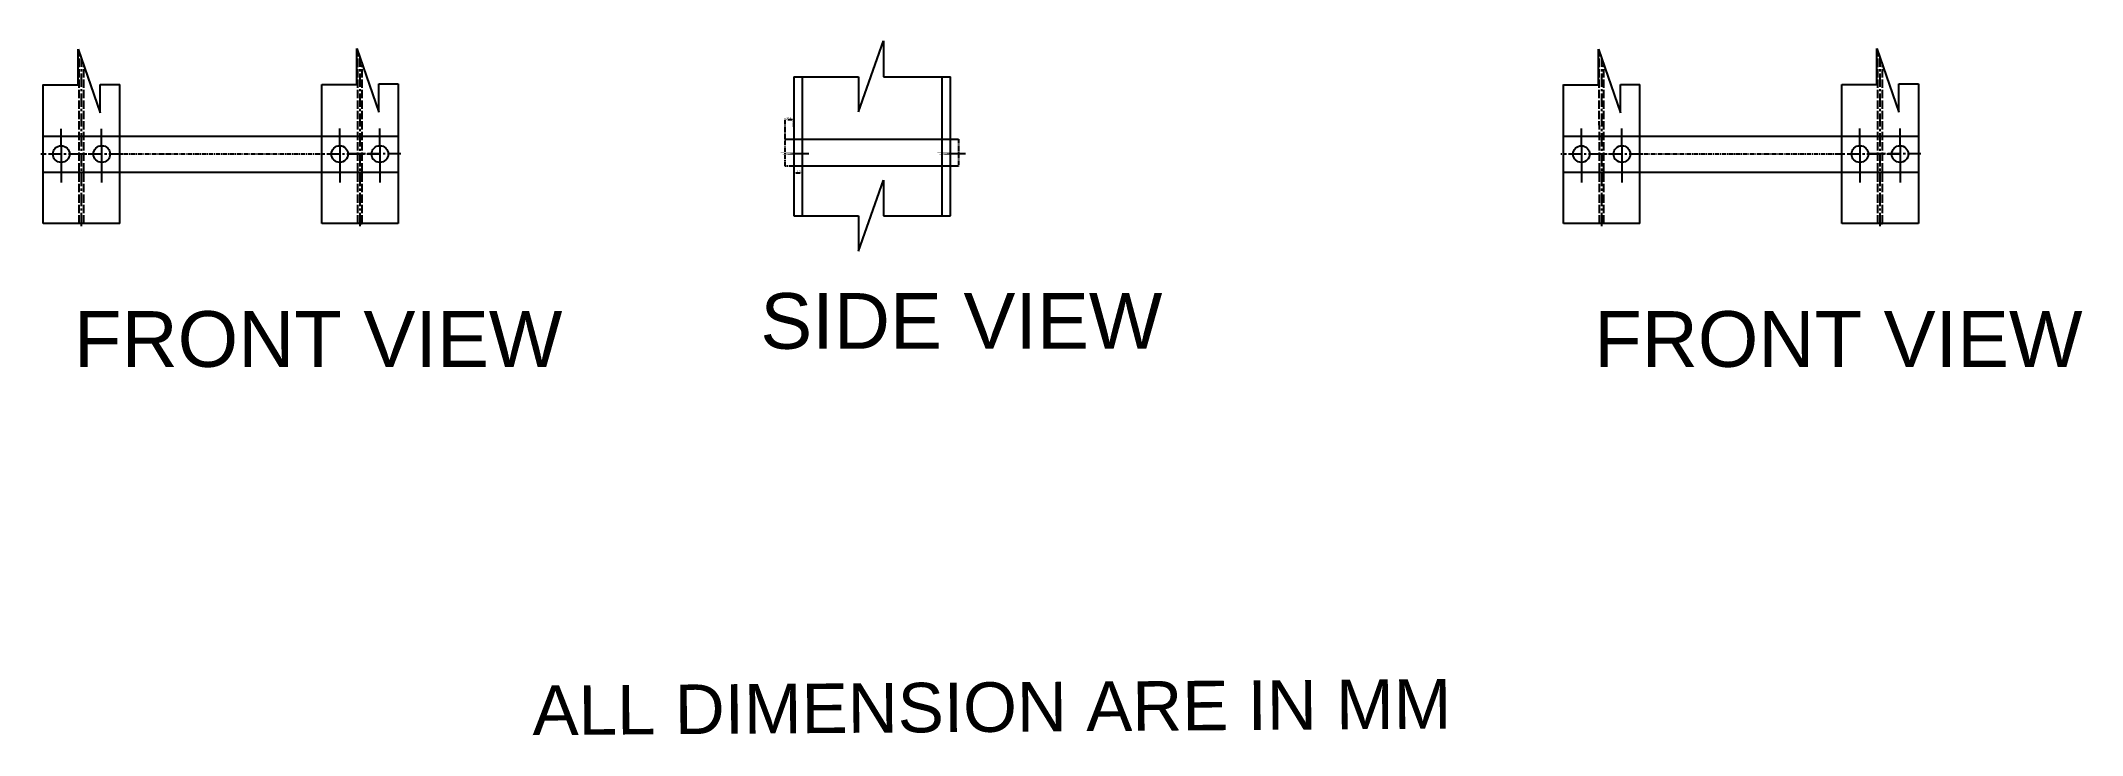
# Model space of a CAD drawing. Header units: millimetres. Extents: x 4395 to 7387, y 3075 to 7490.
# Drawn here: x 4431 to 7363, y 3075 to 4072 of the extents above; entities that cross this region are included whole.
import ezdxf

# ---------------------------------------------------------------- set-up
doc = ezdxf.new("R2010")
doc.units = ezdxf.units.MM
for name, pattern in [('ACAD_ISO02W100', [15, 12, -3]), ('CENTER', [50.8, 31.75, -6.35, 6.35, -6.35]), ('CENTER2', [28.575, 19.05, -3.175, 3.175, -3.175])]:
    doc.linetypes.add(name, pattern=pattern)
doc.styles.get("Standard").update_dxf_attribs({"font": 'arial.ttf'})
doc.dimstyles.new('ISO-25', dxfattribs={"dimtxt": 2.5, "dimasz": 2.5, "dimexe": 1.25, "dimexo": 0.625, "dimtad": 1, "dimtxsty": 'Standard', "dimcen": 2.5, "dimadec": 0, "dimazin": 0, "dimtfac": 1, "dimtmove": 0, "dimatfit": 3, "dimfxl": 1, "dimarcsym": 0})

msp = doc.modelspace()

# ---------------------------------------------------------------- texts
msp.add_text('ALL DIMENSION ARE IN MM', height=71.16485, rotation=0.414841).set_placement((5137.241, 3074.904))
at = {"ltscale": 0.2, "char_height": 80, "attachment_point": 1}
for s, insert in [('SIDE VIEW', (5464.407, 3709.906)), ('FRONT VIEW', (4478.477, 3683.961)), ('FRONT VIEW', (6662.203, 3683.961))]:
    msp.add_mtext_dynamic_manual_height_columns(s, width=732.18672, gutter_width=12.5, heights=[0], dxfattribs=dict(at, insert=insert))

# ---------------------------------------------------------------- blocks, each defined once
blk = doc.blocks.new('*U69')
at = {"color": 0, "linetype": 'CENTER2', "transparency": 16777216}
blk.add_line((0, -103.5), (0, 136.8), dxfattribs=at)
blk = doc.blocks.new('*U70')
at = {"color": 0, "linetype": 'CENTER2', "transparency": 16777216}
blk.add_line((0, -103.7), (0, 137.6), dxfattribs=at)
blk = doc.blocks.new('*U65')
at = {"color": 0, "linetype": 'CENTER2', "transparency": 16777216}
blk.add_line((38, 0), (-38, 0), dxfattribs=at)
blk = doc.blocks.new('*U66')
at = {"color": 0, "linetype": 'CENTER2', "transparency": 16777216}
blk.add_line((43.6, 0), (-43.6, 0), dxfattribs=at)
blk = doc.blocks.new('*U67')
at = {"color": 0, "linetype": 'CENTER2', "transparency": 16777216}
blk.add_line((38, 0), (-38, 0), dxfattribs=at)
blk = doc.blocks.new('*U68')
at = {"color": 0, "linetype": 'CENTER2', "transparency": 16777216}
blk.add_line((43.6, 0), (-43.6, 0), dxfattribs=at)
blk = doc.blocks.new('*U55')
at = {"color": 0, "linetype": 'CENTER2', "transparency": 16777216}
blk.add_line((0, -103.5), (0, 136.8), dxfattribs=at)
blk = doc.blocks.new('*U56')
at = {"color": 0, "linetype": 'CENTER2', "transparency": 16777216}
blk.add_line((0, -103.7), (0, 137.6), dxfattribs=at)
blk = doc.blocks.new('*U51')
at = {"color": 0, "linetype": 'CENTER2', "transparency": 16777216}
blk.add_line((38, 0), (-38, 0), dxfattribs=at)
blk = doc.blocks.new('*U52')
at = {"color": 0, "linetype": 'CENTER2', "transparency": 16777216}
blk.add_line((43.6, 0), (-43.6, 0), dxfattribs=at)
blk = doc.blocks.new('*U53')
at = {"color": 0, "linetype": 'CENTER2', "transparency": 16777216}
blk.add_line((38, 0), (-38, 0), dxfattribs=at)
blk = doc.blocks.new('*U54')
at = {"color": 0, "linetype": 'CENTER2', "transparency": 16777216}
blk.add_line((43.6, 0), (-43.6, 0), dxfattribs=at)
blk = doc.blocks.new('*D83')
at = {"color": 0, "linetype": 'CENTER', "lineweight": -2, "ltscale": 0.2, "transparency": 16777216}
for p, q in [((5512.7, 3930.4), (5512.7, 3881.3)), ((5524.5, 3930.4), (5524.5, 3881.3)), ((5515.2, 3882.5), (5522, 3882.5))]:
    blk.add_line(p, q, dxfattribs=at)
at = {"color": 0, "linetype": 'CENTER', "ltscale": 0.2, "transparency": 16777216}
for points in [[(5515.2, 3882.9), (5515.2, 3882.1), (5512.7, 3882.5)], [(5522, 3882.9), (5522, 3882.1), (5524.5, 3882.5)]]:
    blk.add_solid(points, dxfattribs=at)
at = {"layer": 'DEFPOINTS', "color": 0, "linetype": 'CENTER', "ltscale": 0.2, "transparency": 16777216}
for p in [(5512.7, 3931), (5524.5, 3931), (5524.5, 3882.5)]:
    blk.add_point(p, dxfattribs=at)
at = {"color": 0, "linetype": 'CENTER', "ltscale": 0.2, "transparency": 16777216, "insert": (5518.6, 3884.6), "char_height": 2.5, "attachment_point": 5}
blk.add_mtext('11,8', dxfattribs=at)
blk = doc.blocks.new('*D84')
at = {"color": 0, "linetype": 'CENTER', "lineweight": -2, "ltscale": 0.2, "transparency": 16777216}
for p, q in [((5500.1, 3931.6), (5500.1, 3960.1)), ((5510.2, 3958.9), (5502.6, 3958.9)), ((5512.7, 3948.5), (5512.7, 3960.1))]:
    blk.add_line(p, q, dxfattribs=at)
at = {"color": 0, "linetype": 'CENTER', "ltscale": 0.2, "transparency": 16777216}
for points in [[(5502.6, 3959.3), (5502.6, 3958.5), (5500.1, 3958.9)], [(5510.2, 3959.3), (5510.2, 3958.5), (5512.7, 3958.9)]]:
    blk.add_solid(points, dxfattribs=at)
at = {"layer": 'DEFPOINTS', "color": 0, "linetype": 'CENTER', "ltscale": 0.2, "transparency": 16777216}
for p in [(5500.1, 3958.9), (5500.1, 3931), (5512.7, 3947.8)]:
    blk.add_point(p, dxfattribs=at)
at = {"color": 0, "linetype": 'CENTER', "ltscale": 0.2, "transparency": 16777216, "insert": (5506.4, 3961), "char_height": 2.5, "attachment_point": 5}
blk.add_mtext('12,61', dxfattribs=at)

# ---------------------------------------------------------------- dimensions: what is measured, and where the dimension line sits
at = {"linetype": 'CENTER', "ltscale": 0.2}
for base, p1, p2, picture, middle in [((5500.069, 3958.886), (5512.676, 3947.848), (5500.069, 3930.981), '*D84', (5506.372, 3961.013)), ((5524.476, 3882.521), (5512.676, 3930.981), (5524.476, 3930.981), '*D83', (5518.576, 3884.648))]:
    dim = msp.add_linear_dim(base=base, p1=p1, p2=p2, dimstyle='ISO-25', dxfattribs=at)
    dim.commit()
    dim.dimension.update_dxf_attribs({"geometry": picture, "text_midpoint": middle})

# ---------------------------------------------------------------- linework, layer by layer
at = {"ltscale": 0.2}
for p, q in [((4484.567, 4008.84), (4484.567, 4060.5)), ((4484.567, 4060.5), (4516.258, 3968.828)), ((4884.567, 4009.664), (4884.567, 4061.323)), ((4884.567, 4061.323), (4916.258, 3969.652)), ((5605.586, 3970.162), (5641.398, 4072.257)), ((5641.398, 4072.257), (5641.398, 4020.756)), ((6668.294, 4008.84), (6668.294, 4060.5)), ((6668.294, 4060.5), (6699.985, 3968.828)), ((7068.294, 4009.664), (7068.294, 4061.323)), ((7068.294, 4061.323), (7099.985, 3969.652)), ((5512.676, 4020.756), (5605.586, 4020.756)), ((5512.676, 4020.756), (5512.676, 3820.756)), ((5524.476, 4020.756), (5524.476, 3820.756)), ((5605.586, 4020.756), (5605.586, 3970.162)), ((5641.398, 4020.756), (5737.676, 4020.756)), ((5725.876, 3820.756), (5725.876, 4020.756)), ((5737.676, 3820.756), (5737.676, 4020.756)), ((4434.356, 3809.664), (4434.356, 4009.664)), ((4434.356, 4008.84), (4484.567, 4008.84)), ((4516.258, 3968.828), (4516.258, 4009.664)), ((4516.258, 4009.664), (4544.356, 4009.664)), ((4544.356, 3809.664), (4544.356, 4009.664)), ((4834.356, 3809.664), (4834.356, 4009.664)), ((4834.356, 4009.664), (4884.567, 4009.664)), ((4916.258, 3969.652), (4916.258, 4010.487)), ((4916.258, 4010.487), (4944.356, 4010.487)), ((4944.356, 4010.487), (4944.356, 3809.664)), ((6618.083, 3809.664), (6618.083, 4009.664)), ((6618.083, 4008.84), (6668.294, 4008.84)), ((6699.985, 3968.828), (6699.985, 4009.664)), ((6699.985, 4009.664), (6728.083, 4009.664)), ((6728.083, 3809.664), (6728.083, 4009.664)), ((7018.083, 3809.664), (7018.083, 4009.664)), ((7018.083, 4009.664), (7068.294, 4009.664)), ((7099.985, 3969.652), (7099.985, 4010.487)), ((7099.985, 4010.487), (7128.083, 4010.487)), ((7128.083, 4010.487), (7128.083, 3809.664)), ((4944.356, 3934.717), (4434.356, 3934.717)), ((4460.157, 3921.651), (4460.157, 3945.748)), ((4517.962, 3921.651), (4517.962, 3945.748)), ((4860.228, 3922.062), (4860.228, 3946.16)), ((4917.962, 3922.062), (4917.962, 3946.16)), ((7128.083, 3934.717), (6618.083, 3934.717)), ((6643.883, 3922.049), (6643.883, 3946.146)), ((6702.134, 3922.062), (6702.134, 3946.16)), ((7043.955, 3922.062), (7043.955, 3946.16)), ((7101.688, 3922.062), (7101.688, 3946.16)), ((4460.157, 3921.651), (4460.157, 3868.573)), ((4517.962, 3921.651), (4517.962, 3868.573)), ((4860.228, 3922.062), (4860.228, 3868.985)), ((4917.962, 3922.062), (4917.962, 3868.985)), ((6643.883, 3922.049), (6643.883, 3868.972)), ((6702.134, 3922.062), (6702.134, 3868.985)), ((7043.955, 3922.062), (7043.955, 3868.985)), ((7101.688, 3922.062), (7101.688, 3868.985)), ((4944.356, 3883.039), (4434.356, 3883.039)), ((5605.586, 3770.162), (5641.398, 3872.257)), ((5641.398, 3872.257), (5641.398, 3820.756)), ((7128.083, 3883.039), (6618.083, 3883.039)), ((5512.676, 3820.756), (5605.586, 3820.756)), ((5605.586, 3820.756), (5605.586, 3770.162)), ((5641.398, 3820.756), (5737.676, 3820.756)), ((4544.356, 3809.664), (4434.356, 3809.664)), ((4944.356, 3809.664), (4834.356, 3809.664)), ((4889.356, 3809.664), (4892.606, 3809.664)), ((6728.083, 3809.664), (6618.083, 3809.664)), ((7128.083, 3809.664), (7018.083, 3809.664)), ((7073.083, 3809.664), (7076.333, 3809.664))]:
    msp.add_line(p, q, dxfattribs=at)
at = {"linetype": 'ACAD_ISO02W100'}
for p, q in [((4485.963, 3809.664), (4485.948, 4056.504)), ((4886.106, 3809.664), (4886.092, 4056.913)), ((6669.689, 3809.664), (6669.675, 4056.504)), ((7069.833, 3809.664), (7069.818, 4056.913)), ((4492.463, 3809.664), (4492.454, 4037.686)), ((4892.606, 3809.664), (4892.598, 4038.095)), ((6676.189, 3809.664), (6676.18, 4037.686)), ((7076.333, 3809.664), (7076.324, 4038.095))]:
    msp.add_line(p, q, dxfattribs=at)
at = {"linetype": 'CENTER', "ltscale": 0.2}
for p, q in [((5500.069, 3892.368), (5500.069, 3930.981)), ((5500.069, 3930.981), (5502.33, 3930.981)), ((5737.069, 3930.981), (5737.069, 3930.981)), ((5737.069, 3930.981), (5749.069, 3930.981)), ((5749.069, 3930.981), (5749.069, 3892.368)), ((4830.856, 3909.664), (4544.356, 3909.664)), ((7014.583, 3909.664), (6728.083, 3909.664)), ((5512.069, 3892.368), (5500.069, 3892.368)), ((5749.069, 3892.368), (5746.52, 3892.368))]:
    msp.add_line(p, q, dxfattribs=at)
at = {"ltscale": 0.2}
for points in [[(5502.33, 3930.981), (5746.52, 3930.981)], [(5746.52, 3892.368), (5512.069, 3892.368)]]:
    msp.add_lwpolyline(points, dxfattribs=at)
at = {"linetype": 'CENTER', "ltscale": 0.2, "const_width": 3}
for points in [[(5490.871, 3910.076), (5534.48, 3910.076), (5534.48, 3910.076), (5490.871, 3910.076)], [(5715.871, 3910.076), (5759.48, 3910.076), (5759.48, 3910.076), (5715.871, 3910.076)]]:
    msp.add_lwpolyline(points, close=True, dxfattribs=at)
at = {"ltscale": 0.2}
for centre in [(4460.157, 3909.651), (4518.408, 3909.664), (4860.228, 3909.664), (4917.962, 3909.664), (6643.883, 3909.651), (6702.134, 3909.664), (7043.955, 3909.664), (7101.688, 3909.664)]:
    msp.add_circle(centre, 12, dxfattribs=at)

# ---------------------------------------------------------------- block references
at = {"linetype": 'CENTER2'}
for name, p in [('*U70', (4889.356, 3909.87)), ('*U56', (7073.083, 3909.87)), ('*U69', (4489.356, 3909.664)), ('*U55', (6673.083, 3909.664)), ('*U68', (4474.409, 3909.252)), ('*U67', (4509.832, 3909.664)), ('*U66', (4874.409, 3909.664)), ('*U65', (4909.832, 3910.076)), ('*U54', (6658.135, 3909.252)), ('*U53', (6693.558, 3909.664)), ('*U52', (7058.135, 3909.664)), ('*U51', (7093.558, 3910.076))]:
    msp.add_blockref(name, p, dxfattribs=at)

msp.set_redraw_order([(e.dxf.handle, doc.entitydb.next_handle()) for e in msp.query("TEXT MTEXT ATTDEF DIMENSION ARC_DIMENSION")])  # texts and dimensions are drawn at this point

doc.saveas('drawing.dxf')
